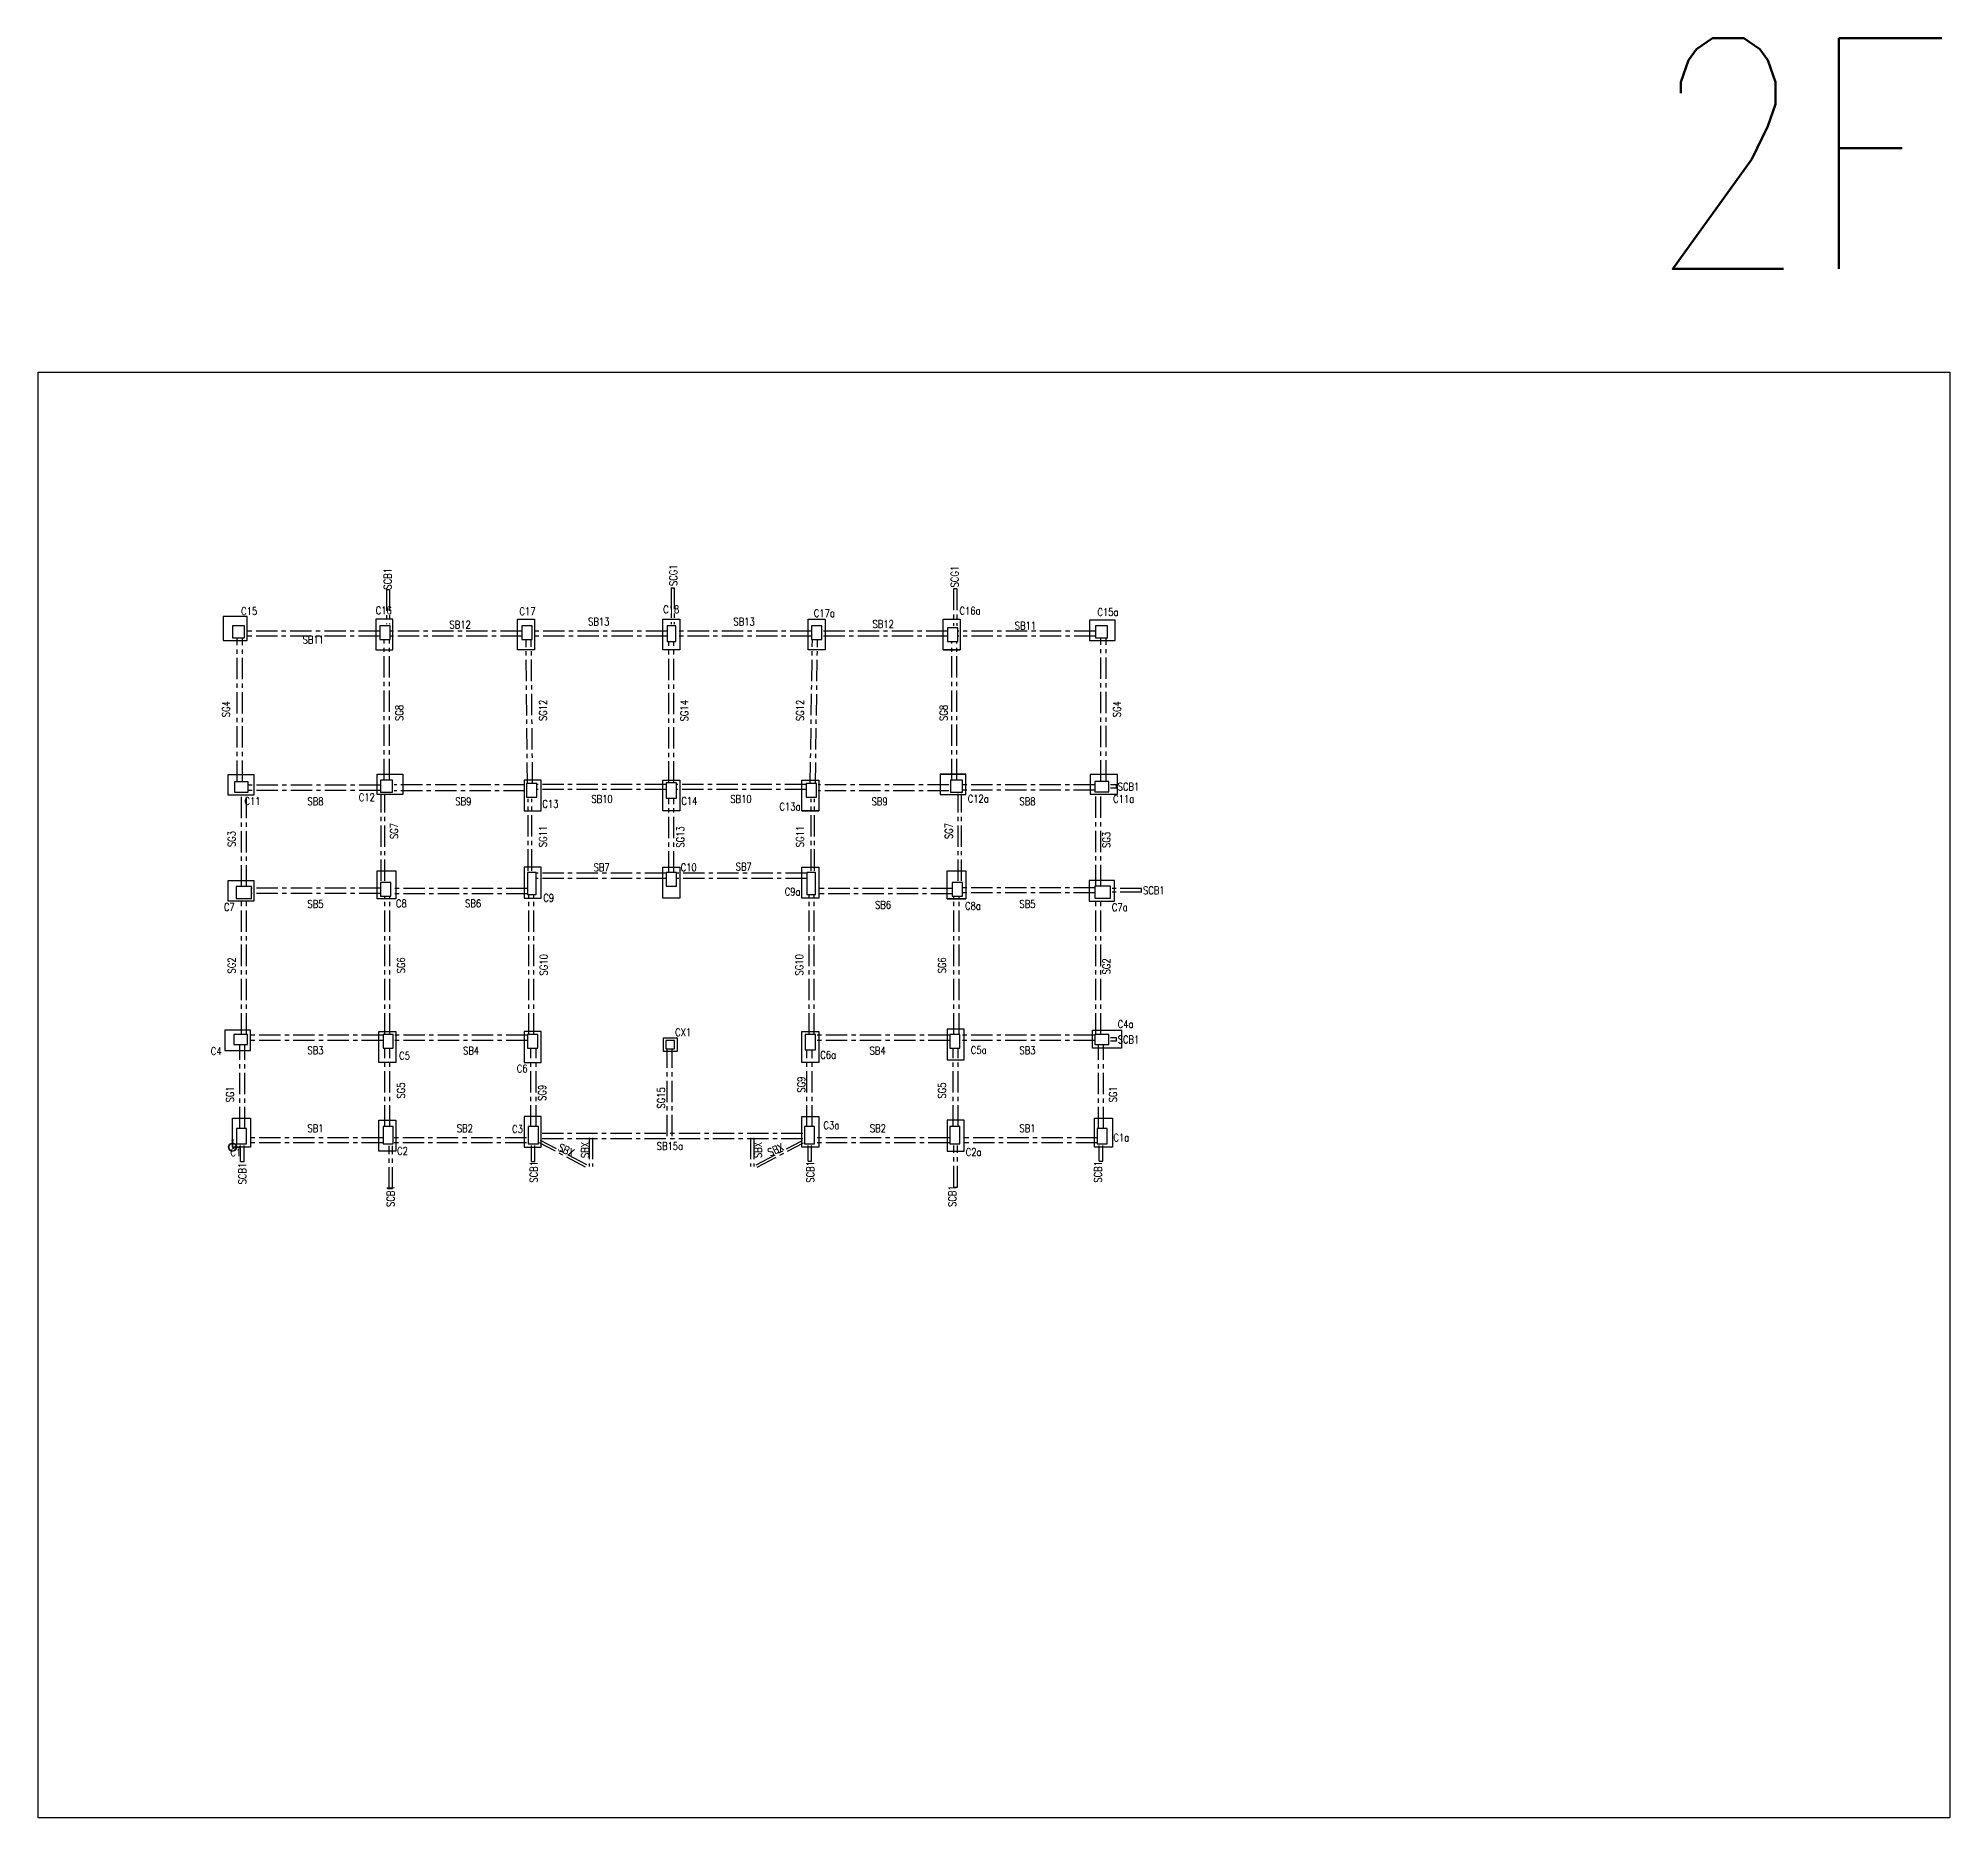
# Model space of a CAD drawing. Header units: millimetres. Extents: x 79095 to 169372, y 0 to 10446.
# Drawn here: x 105460 to 116642, y 0 to 10415 of the extents above; entities that cross this region are included whole.
import ezdxf
from ezdxf.enums import TextEntityAlignment as Align

# ---------------------------------------------------------------- set-up
doc = ezdxf.new("R2010")
doc.units = ezdxf.units.MM
doc.header["$LTSCALE"] = 100
doc.header["$MEASUREMENT"] = 0
doc.linetypes.add('CENTER', pattern=[2, 1.25, -0.25, 0.25, -0.25])
for name, color, linetype in [('TC-COLUMN', 1, 'Continuous'), ('TC-TB', 2, 'Continuous'), ('TC-TC', 4, 'Continuous'), ('TC-鋼柱', 11, 'Continuous')]:
    doc.layers.add(name, color=color, linetype=linetype)
doc.layers.add('TC-鋼粱', color=183, linetype='CENTER', plot=False)
doc.styles.add('TXT', font='TXT.shx', dxfattribs={"width": 0.8, "bigfont": 'ae.shx'})

msp = doc.modelspace()

# ---------------------------------------------------------------- texts
at = {"layer": 'Defpoints', "style": 'TXT', "width": 0.8}
msp.add_text('2F', height=1350, dxfattribs=at).set_placement((116642, 8660), align=Align.BOTTOM_RIGHT)
at = {"layer": 'TC-TB', "style": 'TXT', "width": 0.8}
for s, rotation, p in [('SCB1', 90, (107504, 7251)), ('SCG1', 90, (109175, 7272)), ('SCG1', 90, (110821, 7264)), ('SG4', 90, (106559, 6488)), ('SG8', 90, (107572, 6466)), ('SG12', 90, (108412, 6481, 0)), ('SG14', 90, (109239, 6479)), ('SG12', 90, (109917, 6481, 0)), ('SG8', 90, (110757, 6466)), ('SG4', 90, (111770, 6488)), ('SG7', 90, (107542, 5775, 0)), ('SG7', 90, (110787, 5775, 0)), ('SG3', 90, (106592, 5728, 0)), ('SG11', 90, (108412, 5743, 0)), ('SG13', 90, (109217, 5740)), ('SG11', 90, (109917, 5743, 0)), ('SG3', 90, (111709, 5723)), ('SG10', 90, (108417, 4992)), ('SG10', 90, (109912, 4992)), ('SG2', 90, (106592, 4988)), ('SG6', 90, (107582, 4989)), ('SG6', 90, (110747, 4989)), ('SG2', 90, (111709, 4983, 0)), ('SG1', 90, (106582, 4234)), ('SG5', 90, (107582, 4256)), ('SG9', 90, (108408, 4243)), ('SG15', 90, (109104, 4213)), ('SG9', 90, (109924, 4291)), ('SG5', 90, (110747, 4256)), ('SG1', 90, (111747, 4234)), ('SBX', 335.4679, (108549, 3908, 0)), ('SBX', 90, (108659, 3908)), ('SBX', 90, (109670, 3908)), ('SBX', 24.5321, (109774, 3910, 0)), ('SCB1', 90, (106654, 3770)), ('SCB1', 90, (108359, 3780)), ('SCB1', 90, (109977, 3780)), ('SCB1', 90, (111659, 3780)), ('SCB1', 90, (107522, 3638)), ('SCB1', 90, (110807, 3638))]:
    msp.add_text(s, height=45, rotation=rotation, dxfattribs=at).set_placement(p, align=Align.MIDDLE_CENTER)
for s, p in [('SB12', (107928, 6983)), ('SB13', (108739, 7000)), ('SB13', (109589, 7000)), ('SB12', (110403, 6986)), ('SB11', (111235, 6977)), ('SB11', (107069, 6895)), ('SCB1', (111838, 6035)), ('SB8', (107082, 5948, 0)), ('SB9', (107947, 5948, 0)), ('SB10', (108758, 5963, 0)), ('SB10', (109571, 5963, 0)), ('SB9', (110382, 5948, 0)), ('SB8', (111247, 5948, 0)), ('SB7', (108756, 5563)), ('SB7', (109587, 5567)), ('SB5', (107082, 5348, 0)), ('SB6', (108004, 5351)), ('SB5', (111247, 5348, 0)), ('SCB1', (111986, 5428)), ('SB6', (110402, 5343)), ('SB3', (107082, 4491)), ('SB4', (107992, 4490)), ('SB4', (110370, 4490)), ('SB3', (111247, 4491)), ('SCB1', (111838, 4555)), ('SB1', (107082, 4035)), ('SB2', (107956, 4035)), ('SB2', (110372, 4035)), ('SB1', (111247, 4035)), ('SB15a', (109155, 3931))]:
    msp.add_text(s, height=45, dxfattribs=at).set_placement(p, align=Align.MIDDLE_CENTER)
at = {"layer": 'TC-TC', "style": 'TXT', "width": 0.8}
for s, p in [('C15', (106694, 7062)), ('C16', (107481, 7066)), ('C17', (108322, 7061)), ('C18', (109163, 7072)), ('C17a', (110059, 7050)), ('C16a', (110911, 7064)), ('C15a', (111718, 7056)), ('C11', (106713, 5950)), ('C12', (107382, 5972, 0)), ('C13', (108456, 5934, 0)), ('C14', (109269, 5951)), ('C13a', (109858, 5918, 0)), ('C12a', (110959, 5964, 0)), ('C11a', (111810, 5963)), ('C10', (109265, 5562)), ('C8', (107584, 5351, 0)), ('C9', (108446, 5384)), ('C9a', (109873, 5420)), ('C7', (106578, 5330)), ('C8a', (110928, 5337, 0)), ('C7a', (111787, 5329)), ('CX1', (109233, 4597)), ('C4a', (111821, 4645)), ('C4', (106501, 4487)), ('C5', (107603, 4460)), ('C6a', (110081, 4465)), ('C5a', (110962, 4493)), ('C6', (108291, 4385)), ('C3', (108264, 4031)), ('C3a', (110100, 4053)), ('C1', (106616, 3894)), ('C2', (107591, 3903)), ('C2a', (110932, 3896)), ('C1a', (111796, 3981))]:
    msp.add_text(s, height=45, dxfattribs=at).set_placement(p, align=Align.MIDDLE_CENTER)

# ---------------------------------------------------------------- blocks, each defined once
blk = doc.blocks.new('origin')
at = {"color": 3, "lineweight": 35}
blk.add_line((0, 0), (0, 39), dxfattribs=at)
at = {"color": 1, "lineweight": 35}
blk.add_line((0, 0), (39, 0), dxfattribs=at)
at = {"color": 7, "lineweight": 35}
blk.add_lwpolyline([(0, 24), (-18, 15), (-24, 0), (-18, -15), (-4, -23), (13, -19), (22, -7), (23, 6), (15, 18), (0, 24)], dxfattribs=at)
at = {"color": 3, "lineweight": 35}
blk.add_lwpolyline([(0, 44), (-3, 39), (3, 39)], close=True, dxfattribs=at)
at = {"color": 1, "lineweight": 35}
blk.add_lwpolyline([(44, 0), (39, 3), (39, -3)], close=True, dxfattribs=at)

# ---------------------------------------------------------------- linework, layer by layer
at = {"layer": 'Defpoints'}
msp.add_lwpolyline([(105460, 8460), (116642, 8460), (116642, 0), (105460, 0)], close=True, dxfattribs=at)
at = {"layer": 'TC-COLUMN'}
for points in [[(106542, 6890), (106682, 6890), (106682, 7030), (106542, 7030)], [(107434, 6835), (107534, 6835), (107534, 7015), (107434, 7015)], [(108364, 7015), (108364, 6835), (108264, 6835), (108264, 7015), (108364, 7015)], [(108364, 7015), (108364, 6835), (108264, 6835), (108264, 7015), (108364, 7015)], [(109114, 7015), (109214, 7015), (109214, 6835), (109114, 6835)], [(109114, 6835), (109114, 7015), (109214, 7015), (109214, 6835), (109114, 6835)], [(110064, 7015), (110064, 6835), (109964, 6835), (109964, 7015), (110064, 7015)], [(110064, 7015), (110064, 6835), (109964, 6835), (109964, 7015), (110064, 7015)], [(110754, 7015), (110854, 7015), (110854, 6835), (110754, 6835)], [(111610, 6890), (111760, 6890), (111760, 7010), (111610, 7010)], [(111610, 7010), (111610, 6890), (111760, 6890), (111760, 7010), (111610, 7010)], [(110854, 6835), (110754, 6835)], [(106722, 5985), (106572, 5985), (106572, 6105), (106722, 6105)], [(106722, 6105), (106722, 5985), (106572, 5985), (106572, 6105), (106722, 6105)], [(107442, 6108), (107592, 6108), (107592, 5988), (107442, 5988)], [(107442, 5988), (107442, 6108), (107592, 6108), (107592, 5988), (107442, 5988)], [(108302, 5893), (108402, 5893), (108402, 6073), (108302, 6073)], [(108302, 6073), (108302, 5893), (108402, 5893), (108402, 6073), (108302, 6073)], [(109114, 6073), (109214, 6073), (109214, 5893), (109114, 5893)], [(109114, 5893), (109114, 6073), (109214, 6073), (109214, 5893), (109114, 5893)], [(109927, 6073), (110027, 6073), (110027, 5893), (109927, 5893)], [(110887, 6108), (110737, 6108)], [(110737, 6108), (110737, 5988), (110887, 5988), (110887, 6108)], [(111614, 5990), (111774, 5990), (111774, 6105), (111614, 6105)], [(110027, 5893), (109927, 5893)], [(106722, 5365), (106572, 5365), (106572, 5485), (106722, 5485)], [(106722, 5485), (106722, 5365), (106572, 5365), (106572, 5485), (106722, 5485)], [(107442, 5543), (107552, 5543), (107552, 5378), (107442, 5378)], [(107442, 5378), (107442, 5543), (107552, 5543), (107552, 5378), (107442, 5378)], [(108402, 5563), (108302, 5563), (108302, 5383), (108402, 5383)], [(108402, 5383), (108402, 5563), (108302, 5563), (108302, 5383), (108402, 5383)], [(109114, 5563), (109214, 5563), (109214, 5383), (109114, 5383)], [(109114, 5383), (109114, 5563), (109214, 5563), (109214, 5383), (109114, 5383)], [(110027, 5563), (110027, 5383), (109927, 5383), (109927, 5563), (110027, 5563)], [(110027, 5563), (110027, 5383), (109927, 5383), (109927, 5563), (110027, 5563)], [(110777, 5543), (110887, 5543), (110887, 5378), (110777, 5378)], [(111757, 5485), (111607, 5485), (111607, 5365), (111757, 5365)], [(111757, 5365), (111757, 5485), (111607, 5485), (111607, 5365), (111757, 5365)], [(110777, 5378), (110887, 5378)], [(106552, 4490), (106702, 4490), (106702, 4610), (106552, 4610)], [(107452, 4601), (107552, 4601), (107552, 4421), (107452, 4421)], [(108402, 4421), (108402, 4601), (108302, 4601), (108302, 4421)], [(109927, 4421), (109927, 4601), (110027, 4601), (110027, 4421)], [(110777, 4436), (110877, 4436), (110877, 4616), (110777, 4616)], [(110777, 4616), (110777, 4436), (110877, 4436), (110877, 4616), (110777, 4616)], [(111627, 4505), (111627, 4610), (111797, 4610), (111797, 4505), (111627, 4505)], [(106702, 3925), (106597, 3925), (106597, 4095), (106702, 4095), (106702, 3925)], [(107452, 4082), (107552, 4082), (107552, 3902), (107452, 3902)], [(108402, 3925), (108402, 4105), (108302, 4105), (108302, 3925)], [(109927, 3925), (109927, 4105), (110027, 4105), (110027, 3925)], [(110777, 3902), (110877, 3902), (110877, 4082), (110777, 4082)], [(110777, 4082), (110777, 3902), (110877, 3902), (110877, 4082), (110777, 4082)], [(111744, 3925), (111639, 3925), (111639, 4095), (111744, 4095), (111744, 3925)]]:
    msp.add_lwpolyline(points, close=True, dxfattribs=at)
msp.add_lwpolyline([(109117, 4565), (109197, 4565), (109197, 4485), (109117, 4485), (109117, 4565)], dxfattribs=at)
at = {"layer": 'TC-鋼柱'}
for points in [[(106597, 6905), (106667, 6905), (106667, 6975), (106597, 6975)], [(107459, 6895), (107519, 6895), (107519, 6975), (107459, 6975)], [(108289, 6895), (108349, 6895), (108349, 6975), (108289, 6975)], [(109139, 6885), (109189, 6885), (109189, 6975), (109139, 6975)], [(109984, 6895), (110044, 6895), (110044, 6975), (109984, 6975)], [(110779, 6885), (110839, 6885), (110839, 6965), (110779, 6965)], [(111645, 6905), (111715, 6905), (111715, 6975), (111645, 6975)], [(107462, 6003), (107532, 6003), (107532, 6073), (107462, 6073)], [(108317, 5973), (108377, 5973), (108377, 6053), (108317, 6053)], [(109134, 5968), (109194, 5968), (109194, 6058), (109134, 6058)], [(109952, 5973), (110012, 5973), (110012, 6053), (109952, 6053)], [(111642, 6005), (111722, 6005), (111722, 6065), (111642, 6065)], [(109134, 5453), (109194, 5453), (109194, 5533), (109134, 5533)], [(106617, 5380), (106707, 5380), (106707, 5450), (106617, 5450)], [(107462, 5393), (107522, 5393), (107522, 5473), (107462, 5473)], [(110807, 5393), (110867, 5393), (110867, 5473), (110807, 5473)], [(111642, 5382), (111732, 5382), (111732, 5452), (111642, 5452)], [(106604, 4525), (106684, 4525), (106684, 4585), (106604, 4585)], [(107477, 4505), (107537, 4505), (107537, 4585), (107477, 4585)], [(108322, 4505), (108382, 4505), (108382, 4585), (108322, 4585)], [(109947, 4495), (110007, 4495), (110007, 4585), (109947, 4585)], [(110792, 4505), (110852, 4505), (110852, 4585), (110792, 4585)], [(111642, 4525), (111722, 4525), (111722, 4585), (111642, 4585)], [(109132, 4500), (109182, 4500), (109182, 4550), (109132, 4550)], [(106619, 3945), (106679, 3945), (106679, 4035), (106619, 4035)], [(107477, 3945), (107537, 3945), (107537, 4045), (107477, 4045)], [(108327, 3945), (108387, 3945), (108387, 4045), (108327, 4045)], [(109942, 3945), (110002, 3945), (110002, 4045), (109942, 4045)], [(110792, 3945), (110852, 3945), (110852, 4045), (110792, 4045)], [(111654, 3945), (111714, 3945), (111714, 4035), (111654, 4035)]]:
    msp.add_lwpolyline(points, close=True, dxfattribs=at)
at = {"layer": 'TC-鋼柱', "elevation": 0}
for points in [[(106609, 6003), (106689, 6003), (106689, 6063), (106609, 6063)], [(110797, 6003), (110867, 6003), (110867, 6073), (110797, 6073)], [(108322, 5403), (108372, 5403), (108372, 5533), (108322, 5533)], [(109957, 5403), (110007, 5403), (110007, 5533), (109957, 5533)]]:
    msp.add_lwpolyline(points, close=True, dxfattribs=at)
at = {"layer": 'TC-鋼粱'}
for p, q in [((107497, 7189), (107514, 7189)), ((107497, 7189), (107497, 6985)), ((107514, 7189), (107514, 6985)), ((109163, 7198), (109181, 7198)), ((109163, 7198), (109163, 6985)), ((109181, 7198), (109181, 6985)), ((110834, 7192), (110814, 7192)), ((110814, 7192), (110814, 6975)), ((110834, 7192), (110834, 6975)), ((107459, 6945), (106667, 6945)), ((108289, 6945), (107519, 6945)), ((109139, 6945), (108349, 6945)), ((109984, 6945), (109189, 6945)), ((110779, 6945), (110044, 6945)), ((111645, 6945), (110839, 6945)), ((106624, 6063), (106624, 6905)), ((106654, 6063), (106654, 6905)), ((107459, 6915), (106667, 6915)), ((107484, 6073), (107484, 6895)), ((107514, 6073), (107514, 6895)), ((108289, 6915), (107519, 6915)), ((108322, 6052), (108314, 6895)), ((108352, 6053), (108344, 6895)), ((109139, 6915), (108349, 6915)), ((109149, 6058), (109149, 6885)), ((109179, 6058), (109179, 6885)), ((109984, 6915), (109189, 6915)), ((109976, 6053), (109989, 6895)), ((110006, 6052), (110019, 6895)), ((110779, 6915), (110044, 6915)), ((110804, 6073), (110804, 6885)), ((110834, 6073), (110834, 6885)), ((111645, 6915), (110839, 6915)), ((111677, 6065), (111677, 6905)), ((111707, 6065), (111707, 6905)), ((107462, 6043), (106692, 6043)), ((108307, 6045), (107542, 6045)), ((109134, 6048), (108377, 6048)), ((109952, 6048, 0), (109194, 6048, 0)), ((110787, 6045), (110022, 6045)), ((111642, 6045), (110867, 6045)), ((111767, 6045), (111732, 6045)), ((111767, 6025), (111767, 6045)), ((106649, 5450), (106649, 6000)), ((106679, 5450), (106679, 6000)), ((107462, 6013), (106692, 6013)), ((107467, 5483), (107467, 5993)), ((107487, 5483), (107487, 5993)), ((108307, 6010), (107542, 6010)), ((108327, 5543), (108327, 5963)), ((108347, 5543), (108347, 5963)), ((109134, 6018), (108377, 6018)), ((109149, 5533), (109149, 5968)), ((109179, 5533), (109179, 5968)), ((109952, 6018, 0), (109194, 6018, 0)), ((109982, 5543), (109982, 5963)), ((110002, 5543), (110002, 5963)), ((110787, 6010), (110022, 6010)), ((110842, 5483, 0), (110842, 5993, 0)), ((110862, 5483, 0), (110862, 5993, 0)), ((111642, 6015), (110867, 6015)), ((111647, 5452), (111647, 6005)), ((111677, 5452), (111677, 6005)), ((111767, 6025), (111732, 6025)), ((109134, 5528, 0), (108372, 5528, 0)), ((109134, 5498, 0), (108372, 5498, 0)), ((109957, 5528), (109194, 5528)), ((109957, 5498), (109194, 5498)), ((106649, 4585), (106649, 5380)), ((106679, 4585), (106679, 5380)), ((107462, 5440), (106707, 5440)), ((107462, 5410), (106707, 5410)), ((107487, 4585), (107487, 5393)), ((107517, 4585), (107517, 5393)), ((108322, 5438, 0), (107522, 5438, 0)), ((108322, 5408, 0), (107522, 5408, 0)), ((108329, 4585, 0), (108329, 5403, 0)), ((108359, 4585, 0), (108359, 5403, 0)), ((109969, 4585), (109969, 5403)), ((109999, 4585), (109999, 5403)), ((110807, 5438, 0), (110007, 5438, 0)), ((110807, 5408, 0), (110007, 5408, 0)), ((110817, 4585), (110817, 5393)), ((110847, 4585), (110847, 5393)), ((111642, 5443), (110867, 5443)), ((111642, 5413), (110867, 5413)), ((111647, 4585), (111647, 5382)), ((111677, 4585), (111677, 5382)), ((111915, 5438), (111742, 5438)), ((111915, 5418), (111742, 5418)), ((111915, 5418), (111915, 5438)), ((106639, 4035), (106639, 4525)), ((106669, 4035), (106669, 4525)), ((107477, 4580), (106684, 4580)), ((107477, 4550), (106684, 4550)), ((107487, 4045), (107487, 4505)), ((107517, 4045), (107517, 4505)), ((108322, 4580), (107537, 4580)), ((108322, 4550), (107537, 4550)), ((108342, 4045), (108342, 4505)), ((108372, 4045), (108372, 4505)), ((109139, 3989), (109139, 4500)), ((109169, 3989), (109169, 4500)), ((109957, 4045), (109957, 4495)), ((109987, 4045), (109987, 4495)), ((110792, 4580), (110007, 4580)), ((110792, 4550), (110007, 4550)), ((110812, 4045), (110812, 4505)), ((110842, 4045), (110842, 4505)), ((111642, 4580), (110852, 4580)), ((111642, 4550), (110852, 4550)), ((111662, 4035), (111662, 4525)), ((111692, 4035), (111692, 4525)), ((111767, 4565), (111732, 4565)), ((111767, 4545), (111732, 4545)), ((111767, 4545), (111767, 4565)), ((106644, 3840), (106644, 3935)), ((106664, 3840), (106664, 3935)), ((107477, 3980), (106679, 3980)), ((107477, 3950), (106679, 3950)), ((107512, 3683), (107512, 3932)), ((107532, 3683), (107532, 3932)), ((108317, 3980), (107537, 3980)), ((108317, 3950), (107537, 3950)), ((108345, 3840), (108345, 3935)), ((108365, 3840), (108365, 3935)), ((108662, 3808), (108392, 3950)), ((108662, 3808), (108392, 3950)), ((109932, 4004), (108397, 4004)), ((109932, 3974), (108397, 3974)), ((108669, 3822), (108399, 3963)), ((108669, 3822), (108399, 3963)), ((108683, 3979), (108683, 3812)), ((108703, 3979), (108703, 3812)), ((109626, 3979), (109626, 3812)), ((109646, 3979), (109646, 3812)), ((109660, 3822), (109930, 3963)), ((109660, 3822), (109930, 3963)), ((109666, 3808), (109937, 3950)), ((109666, 3808), (109937, 3950)), ((109964, 3843), (109964, 3935)), ((109984, 3843), (109984, 3935)), ((110792, 3980), (110002, 3980)), ((110792, 3950), (110002, 3950)), ((110817, 3691), (110817, 3935)), ((110837, 3691), (110837, 3935)), ((111654, 3980), (110852, 3980)), ((111654, 3950), (110852, 3950)), ((111667, 3843), (111667, 3935)), ((111687, 3843), (111687, 3935)), ((106644, 3840), (106664, 3840)), ((108345, 3840), (108365, 3840)), ((109964, 3843), (109984, 3843)), ((111667, 3843), (111687, 3843)), ((110817, 3691), (110837, 3691)), ((107512, 3683), (107532, 3683))]:
    msp.add_line(p, q, dxfattribs=at)

# ---------------------------------------------------------------- block references
msp.add_blockref('origin', (106597, 3925))

msp.set_redraw_order([(e.dxf.handle, doc.entitydb.next_handle()) for e in msp.query("TEXT MTEXT ATTDEF DIMENSION ARC_DIMENSION")])  # texts and dimensions are drawn at this point

doc.saveas('drawing.dxf')
